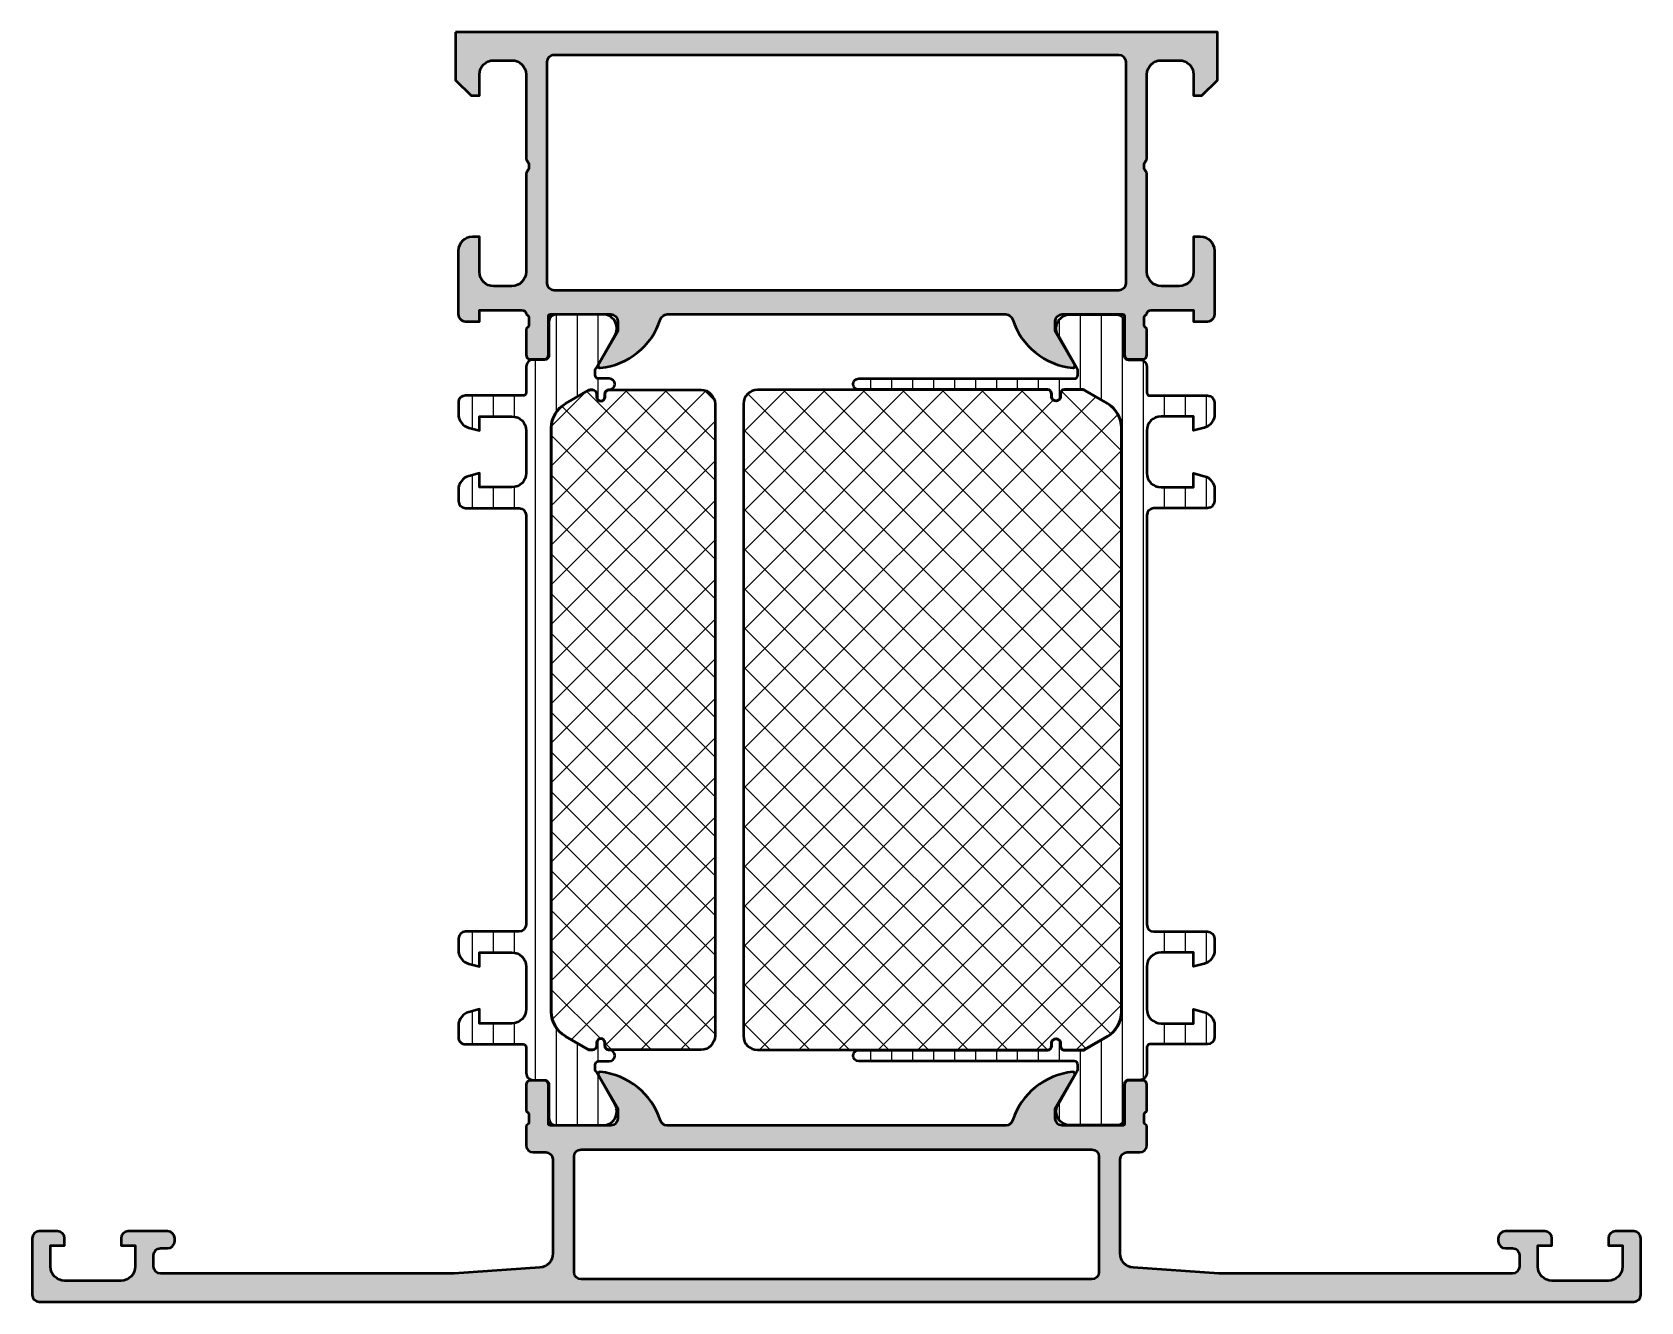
# Model space of a CAD drawing. Extents: x 0 to 114, y 0 to 90.
import ezdxf

# ---------------------------------------------------------------- set-up
doc = ezdxf.new("R2010")
doc.units = 0
for name, color, linetype, lineweight in [('0S-Alu contour', 7, 'Continuous', 50), ('0S-Alu hatch', 252, 'Continuous', 25), ('0S-Plastic contour', 254, 'Continuous', 50), ('0S-Plastic hatch', 253, 'Continuous', 25), ('0S-PT contour', 91, 'Continuous', 50), ('0S-PT hatch', 103, 'Continuous', 25)]:
    doc.layers.add(name, color=color, linetype=linetype, lineweight=lineweight)
pattern_1 = [(90, (0, 0), (-1.4859, 0), [])]
pattern_2 = [(135, (0, 0), (-1.403165018917055, -1.403165018917055), []), (225, (0, 0), (1.403165018917055, -1.403165018917055), [])]

# ---------------------------------------------------------------- blocks, each defined once
blk = doc.blocks.new('445140__AC17C8BA_8EF8_41EA_A781_57A2062C2DC7_')
at = {"layer": '0S-Alu hatch'}
h = blk.add_hatch(color=256, dxfattribs=at)
edge = h.paths.add_edge_path()
edge.add_arc((35.49999999999999, 11.1), 0.5, 180, 270)
edge.add_line((35.49999999999999, 10.6), (36.39999999999998, 10.6))
edge.add_ellipse((36.39999999999998, 10.1), major_axis=(-0.5000000000000036, 0), ratio=1, start_angle=180, end_angle=270, ccw=False)
edge.add_line((36.89999999999998, 10.1), (36.89999999999997, 3.431119203401294))
edge.add_ellipse((35.89999999999997, 3.431119203401294), major_axis=(-1, 0), ratio=1, start_angle=94.08561677997488, end_angle=180, ccw=False)
edge.add_line((35.97124704998788, 2.43366050357056), (29.89999999999998, 2))
edge.add_line((29.89999999999998, 2), (9.100000000000001, 1.999999999999998))
edge.add_ellipse((9.100000000000003, 2.500000000000002), major_axis=(-0.5000000000000038, 0), ratio=1, start_angle=0, end_angle=89.99999999999977, ccw=False)
edge.add_line((8.6, 2.500000000000002), (8.6, 3.299999999999998))
edge.add_ellipse((9.1, 3.299999999999998), major_axis=(-0.5, 0), ratio=1, start_angle=270, end_angle=360, ccw=False)
edge.add_line((9.1, 3.799999999999998), (9.600000000000003, 3.799999999999999))
edge.add_arc((9.600000000000001, 4.299999999999998), 0.4999999999999996, 270.0000000000002, 360)
edge.add_line((10.1, 4.299999999999994), (10.1, 4.500000000000001))
edge.add_arc((9.600000000000001, 4.5), 0.5, 0, 90)
edge.add_line((9.600000000000001, 5), (6.800000000000001, 5))
edge.add_arc((6.800000000000001, 4.5), 0.5, 90, 180)
edge.add_line((6.300000000000001, 4.5), (6.300000000000001, 3.999999999999999))
edge.add_line((6.300000000000001, 3.999999999999999), (7.300000000000001, 3.999999999999999))
edge.add_line((7.300000000000001, 3.999999999999999), (7.300000000000001, 2.499999999999998))
edge.add_ellipse((6.300000000000003, 2.499999999999998), major_axis=(-0.9999999999999982, 0), ratio=1, start_angle=90, end_angle=180, ccw=False)
edge.add_line((6.300000000000002, 1.5), (2.299999999999999, 1.499999999999999))
edge.add_ellipse((2.299999999999999, 2.499999999999999), major_axis=(-1, 0), ratio=1, start_angle=0, end_angle=90, ccw=False)
edge.add_line((1.299999999999999, 2.499999999999999), (1.299999999999999, 3.999999999999998))
edge.add_line((1.299999999999999, 3.999999999999998), (2.299999999999999, 3.999999999999999))
edge.add_line((2.299999999999999, 3.999999999999999), (2.299999999999999, 4.499999999999999))
edge.add_arc((1.799999999999999, 4.499999999999999), 0.5, 0, 90)
edge.add_line((1.799999999999999, 4.999999999999999), (0.4999999999999996, 4.999999999999999))
edge.add_arc((0.4999999999999996, 4.5), 0.4999999999999992, 90, 180)
edge.add_line((4e-16, 4.5), (0, 0.5))
edge.add_arc((0.5, 0.5), 0.5, 180, 269.9999999999999)
edge.add_line((0.4999999999999998, 0), (113.5, 0))
edge.add_arc((113.5, 0.5), 0.5, 270, 360)
edge.add_line((114, 0.5), (114, 4.5))
edge.add_arc((113.5, 4.5), 0.5, 0, 90)
edge.add_line((113.5, 5), (112.2, 4.999999999999999))
edge.add_arc((112.2, 4.500000000000004), 0.4999999999999947, 90, 180)
edge.add_line((111.7, 4.500000000000006), (111.7, 3.999999999999999))
edge.add_line((111.7, 3.999999999999999), (112.7, 3.999999999999998))
edge.add_line((112.7, 3.999999999999998), (112.7, 2.499999999999975))
edge.add_ellipse((111.7, 2.499999999999984), major_axis=(-0.9999999999999715, 0), ratio=1, start_angle=90.0000000000008, end_angle=180, ccw=False)
edge.add_line((111.7, 1.500000000000013), (107.7, 1.499999999999998))
edge.add_ellipse((107.7, 2.499999999999998), major_axis=(-0.9999999999999998, 0), ratio=1, start_angle=0, end_angle=90, ccw=False)
edge.add_line((106.7, 2.499999999999999), (106.7, 3.999999999999999))
edge.add_line((106.7, 3.999999999999999), (107.7, 3.999999999999999))
edge.add_line((107.7, 3.999999999999999), (107.7, 4.500000000000007))
edge.add_arc((107.2, 4.500000000000007), 0.5, 0, 90)
edge.add_line((107.2, 5.000000000000007), (104.4, 5))
edge.add_arc((104.4, 4.499999999999983), 0.5000000000000169, 90.0000000000016, 180)
edge.add_line((103.9, 4.499999999999983), (103.9, 4.3))
edge.add_arc((104.4, 4.3), 0.5, 180, 270)
edge.add_line((104.4, 3.8), (104.9, 3.799999999999998))
edge.add_ellipse((104.9, 3.299999999999998), major_axis=(-0.5, 0), ratio=1, start_angle=180, end_angle=270, ccw=False)
edge.add_line((105.4, 3.29999999999999), (105.4, 2.499999999999983))
edge.add_ellipse((104.9, 2.499999999999983), major_axis=(-0.4999999999999716, 0), ratio=1, start_angle=90.00000000000318, end_angle=180, ccw=False)
edge.add_line((104.9, 2.000000000000011), (84.10000000000001, 2.000000000000001))
edge.add_line((84.10000000000001, 2.000000000000001), (78.02875295001206, 2.433660503570563))
edge.add_ellipse((78.09999999999997, 3.431119203401271), major_axis=(-0.9999999999999721, 0), ratio=1, start_angle=0, end_angle=85.9143832200254, ccw=False)
edge.add_line((77.1, 3.431119203401271), (77.09999999999998, 10.1))
edge.add_ellipse((77.59999999999998, 10.1), major_axis=(-0.5, 0), ratio=1, start_angle=270, end_angle=360, ccw=False)
edge.add_line((77.59999999999998, 10.6), (78.5, 10.6))
edge.add_arc((78.5, 11.1), 0.4999999999999983, 270, 360)
edge.add_line((79, 11.1), (79, 12.49999999999998))
edge.add_ellipse((79.07883644654305, 12.7675205919931), major_axis=(-0.2788950563274382, 0), ratio=1, start_angle=-1.1645893740982274, end_angle=73.58012358050661, ccw=False)
edge.add_line((78.799999, 12.77318899999148), (78.79999900000001, 13.22678299999143))
edge.add_ellipse((79.07886709564319, 13.23244365946854), major_axis=(-0.2789255417371585, 0), ratio=1, start_angle=-73.57540544464098, end_angle=1.1628700728953163, ccw=False)
edge.add_line((79, 13.49998699999148), (78.99999999999999, 15.37999799999998))
edge.add_arc((78.69999999999999, 15.37999799999998), 0.2999999999999971, 0, 90)
edge.add_line((78.69999999999999, 15.67999799999998), (77.7200256809572, 15.67999799999999))
edge.add_arc((77.7200256809572, 15.379998), 0.2999999999999847, 90, 180)
edge.add_line((77.42002568095722, 15.379998), (77.4200256809572, 12.61999999999998))
edge.add_ellipse((77.30002568095723, 12.61999999999998), major_axis=(-0.1199999999999619, 0), ratio=1, start_angle=89.99999999999329, end_angle=180, ccw=False)
edge.add_line((77.30002568095723, 12.50000000000002), (73.00000000000004, 12.50000000000004))
edge.add_ellipse((73.00000000000004, 13.00000000000002), major_axis=(-0.4999999999999841, 0), ratio=1, start_angle=0, end_angle=90, ccw=False)
edge.add_line((72.50000000000006, 13.00000000000007), (72.50000000000013, 13.70000000000011))
edge.add_line((72.50000000000013, 13.70000000000011), (73.88149545762252, 16.09282032302761))
edge.add_arc((73.7618802153519, 16.16188021535175), 0.1381197846482613, 329.9999999999967, 455.6225775507968)
edge.add_arc((74.23822324117367, 11.32339113815294), 4.999999999999239, 95.62257755079071, 162.2515836439284)
edge.add_ellipse((68.99999999999977, 13.00000000000091), major_axis=(-0.5000000000008891, 0), ratio=1, start_angle=89.9999999999983, end_angle=162.2515836439291, ccw=False)
edge.add_line((68.99999999999976, 12.50000000000002), (45.00000000000016, 12.50000000000003))
edge.add_ellipse((45.00000000000015, 13.0000000000007), major_axis=(-0.5000000000006697, 0), ratio=1, start_angle=17.748416356070493, end_angle=90.0000000000008, ccw=False)
edge.add_arc((39.76177675882637, 11.32339113815286), 4.999999999999317, 17.74841635607043, 84.37742244920952)
edge.add_arc((40.23811978464814, 16.16188021535174), 0.1381197846482806, 84.37742244920665, 210.0000000000014)
edge.add_line((40.11850454237749, 16.0928203230276), (41.49999999999986, 13.70000000000009))
edge.add_line((41.49999999999986, 13.70000000000009), (41.49999999999993, 13.00000000000007))
edge.add_ellipse((40.99999999999994, 13.00000000000002), major_axis=(-0.4999999999999858, 0), ratio=1, start_angle=90, end_angle=180, ccw=False)
edge.add_line((40.99999999999994, 12.50000000000004), (36.69997431904255, 12.50000000000003))
edge.add_ellipse((36.69997431904255, 12.61999999999999), major_axis=(-0.1199999999999619, 0), ratio=1, start_angle=0, end_angle=90, ccw=False)
edge.add_line((36.57997431904258, 12.61999999999999), (36.57997431904258, 15.37999799999998))
edge.add_arc((36.27997431904258, 15.37999799999998), 0.3000000000000043, 0, 90)
edge.add_line((36.27997431904258, 15.67999799999999), (35.29999999999982, 15.67999799999998))
edge.add_arc((35.29999999999981, 15.37999799999998), 0.3000000000000043, 89.99999999999864, 180)
edge.add_line((34.9999999999998, 15.37999799999998), (34.9999999999998, 13.49998699999148))
edge.add_ellipse((34.92113290435663, 13.23244365946854), major_axis=(-0.2789255417371511, 0), ratio=1, start_angle=178.8371299271088, end_angle=253.57540544464518, ccw=False)
edge.add_line((35.2000009999998, 13.22678299999146), (35.2000009999998, 12.77318899999112))
edge.add_ellipse((34.92116355345701, 12.7675205919931), major_axis=(-0.2788950563271679, 0), ratio=1, start_angle=106.41987641949461, end_angle=181.1645893740268, ccw=False)
edge.add_line((35, 12.50000000000024), (35, 11.1))
edge = h.paths.add_edge_path()
edge.add_ellipse((38.89999999999999, 10.3), major_axis=(-0.5, 0), ratio=1, start_angle=270, end_angle=360, ccw=False)
edge.add_line((38.89999999999999, 10.8), (75.10000000000001, 10.8))
edge.add_ellipse((75.1, 10.3), major_axis=(-0.5, 0), ratio=1, start_angle=180, end_angle=269.9999999999984, ccw=False)
edge.add_line((75.6, 10.3), (75.59999999999998, 2.099999999999997))
edge.add_ellipse((75.09999999999998, 2.099999999999998), major_axis=(-0.5, 0), ratio=1, start_angle=90, end_angle=180, ccw=False)
edge.add_line((75.09999999999998, 1.599999999999998), (38.89999999999999, 1.6))
edge.add_ellipse((38.89999999999999, 2.1), major_axis=(-0.5, 0), ratio=1, start_angle=0, end_angle=90, ccw=False)
edge.add_line((38.39999999999999, 2.099999999999999), (38.39999999999999, 10.3))
at = {"layer": '0S-Alu contour', "color": 7}
for points in [[(40.11850454237749, 16.0928203230276), (41.49999999999986, 13.70000000000009), (41.49999999999993, 13.00000000000007)], [(72.50000000000006, 13.00000000000007), (72.50000000000013, 13.70000000000011), (73.88149545762252, 16.09282032302761)], [(34.9999999999998, 15.37999799999998), (34.9999999999998, 13.49998699999148)], [(36.27997431904258, 15.67999799999999), (35.29999999999982, 15.67999799999998)], [(36.57997431904258, 12.61999999999999), (36.57997431904258, 15.37999799999998)], [(77.42002568095722, 15.379998), (77.4200256809572, 12.61999999999998)], [(78.69999999999999, 15.67999799999998), (77.7200256809572, 15.67999799999999)], [(79, 13.49998699999148), (78.99999999999999, 15.37999799999998)], [(35.2000009999998, 13.22678299999146), (35.2000009999998, 12.77318899999112)], [(78.799999, 12.77318899999148), (78.79999900000001, 13.22678299999143)], [(35, 12.50000000000024), (35, 11.1)], [(40.99999999999994, 12.50000000000004), (36.69997431904255, 12.50000000000003)], [(68.99999999999976, 12.50000000000002), (45.00000000000016, 12.50000000000003)], [(77.30002568095723, 12.50000000000002), (73.00000000000004, 12.50000000000004)], [(79, 11.1), (79, 12.49999999999998)], [(35.49999999999999, 10.6), (36.39999999999998, 10.6)], [(38.39999999999999, 2.099999999999999), (38.39999999999999, 10.3)], [(38.89999999999999, 10.8), (75.10000000000001, 10.8)], [(75.6, 10.3), (75.59999999999998, 2.099999999999997)], [(77.59999999999998, 10.6), (78.5, 10.6)], [(36.89999999999998, 10.1), (36.89999999999997, 3.431119203401294)], [(77.1, 3.431119203401271), (77.09999999999998, 10.1)], [(1.799999999999999, 4.999999999999999), (0.4999999999999996, 4.999999999999999)], [(9.600000000000001, 5), (6.800000000000001, 5)], [(107.2, 5.000000000000007), (104.4, 5)], [(113.5, 5), (112.2, 4.999999999999999)], [(4e-16, 4.5), (0, 0.5)], [(1.299999999999999, 2.499999999999999), (1.299999999999999, 3.999999999999998), (2.299999999999999, 3.999999999999999), (2.299999999999999, 4.499999999999999)], [(6.300000000000001, 4.5), (6.300000000000001, 3.999999999999999), (7.300000000000001, 3.999999999999999), (7.300000000000001, 2.499999999999998)], [(9.1, 3.799999999999998), (9.600000000000003, 3.799999999999999)], [(10.1, 4.299999999999994), (10.1, 4.500000000000001)], [(103.9, 4.499999999999983), (103.9, 4.3)], [(104.4, 3.8), (104.9, 3.799999999999998)], [(106.7, 2.499999999999999), (106.7, 3.999999999999999), (107.7, 3.999999999999999), (107.7, 4.500000000000007)], [(111.7, 4.500000000000006), (111.7, 3.999999999999999), (112.7, 3.999999999999998), (112.7, 2.499999999999975)], [(114, 0.5), (114, 4.5)], [(8.6, 2.500000000000002), (8.6, 3.299999999999998)], [(35.97124704998788, 2.43366050357056), (29.89999999999998, 2), (9.100000000000001, 1.999999999999998)], [(104.9, 2.000000000000011), (84.10000000000001, 2.000000000000001), (78.02875295001206, 2.433660503570563)], [(105.4, 3.29999999999999), (105.4, 2.499999999999983)], [(6.300000000000002, 1.5), (2.299999999999999, 1.499999999999999)], [(75.09999999999998, 1.599999999999998), (38.89999999999999, 1.6)], [(111.7, 1.500000000000013), (107.7, 1.499999999999998)], [(0.4999999999999998, 0), (113.5, 0)]]:
    blk.add_lwpolyline(points, dxfattribs=at)
for centre, radius, start, end in [((40.23811978464814, 16.16188021535174), 0.1381197846482806, 84.37742244920665, 210.0000000000014), ((39.76177675882637, 11.32339113815286), 4.999999999999317, 17.74841635607043, 84.37742244920952), ((74.23822324117367, 11.32339113815294), 4.999999999999239, 95.62257755079071, 162.2515836439284), ((73.7618802153519, 16.16188021535175), 0.1381197846482613, 329.9999999999967, 95.62257755079686), ((35.29999999999981, 15.37999799999998), 0.3000000000000043, 89.99999999999864, 180), ((36.27997431904258, 15.37999799999998), 0.3000000000000043, 0, 90), ((77.7200256809572, 15.379998), 0.2999999999999847, 90, 180), ((78.69999999999999, 15.37999799999998), 0.2999999999999971, 0, 90), ((35.49999999999999, 11.1), 0.5, 180, 270), ((78.5, 11.1), 0.4999999999999983, 270, 0), ((0.4999999999999996, 4.5), 0.4999999999999992, 90, 180), ((1.799999999999999, 4.499999999999999), 0.5, 0, 90), ((6.800000000000001, 4.5), 0.5, 90, 180), ((9.600000000000001, 4.5), 0.5, 0, 90), ((104.4, 4.499999999999983), 0.5000000000000169, 90.0000000000016, 180), ((107.2, 4.500000000000007), 0.5, 0, 90), ((112.2, 4.500000000000004), 0.4999999999999947, 90, 180), ((113.5, 4.5), 0.5, 0, 90), ((9.600000000000001, 4.299999999999998), 0.4999999999999996, 270.0000000000002, 0), ((104.4, 4.3), 0.5, 180, 270), ((0.5, 0.5), 0.5, 180, 269.9999999999999), ((113.5, 0.5), 0.5, 270, 0)]:
    blk.add_arc(centre, radius, start, end, dxfattribs=at)
at = {"layer": '0S-Alu contour', "color": 7, "extrusion": (0, 0, -1)}
for centre, radius, start, end in [((-34.92113290435663, 13.23244365946854), 0.2789255417371511, 106.4245945553548, 181.1628700728912), ((-34.92116355345701, 12.7675205919931), 0.2788950563271679, 178.8354106259732, 253.5801235805054), ((-36.69997431904255, 12.61999999999999), 0.1199999999999619, 270, 0), ((-40.99999999999994, 13.00000000000002), 0.4999999999999858, 180, 270), ((-45.00000000000015, 13.0000000000007), 0.5000000000006697, 269.9999999999992, 342.2515836439295), ((-68.99999999999977, 13.00000000000091), 0.5000000000008891, 197.7484163560709, 270.0000000000017), ((-73.00000000000004, 13.00000000000002), 0.4999999999999841, 270, 0), ((-77.30002568095723, 12.61999999999998), 0.1199999999999619, 180, 270.0000000000068), ((-79.07883644654305, 12.7675205919931), 0.2788950563274382, 286.4198764194934, 1.164589374098176), ((-79.07886709564319, 13.23244365946854), 0.2789255417371585, 358.8371299271047, 73.57540544464105), ((-36.39999999999998, 10.1), 0.5000000000000036, 90, 180), ((-38.89999999999999, 10.3), 0.5, 0, 90), ((-75.1, 10.3), 0.5, 90.0000000000016, 180), ((-77.59999999999998, 10.1), 0.5, 0, 90), ((-9.1, 3.299999999999998), 0.5, 0, 90), ((-35.89999999999997, 3.431119203401294), 1, 180, 265.9143832200251), ((-78.09999999999997, 3.431119203401271), 0.9999999999999721, 274.0856167799746, 0), ((-104.9, 3.299999999999998), 0.5, 90, 180), ((-2.299999999999999, 2.499999999999999), 1, 270, 0), ((-6.300000000000003, 2.499999999999998), 0.9999999999999982, 180, 270.0000000000001), ((-9.100000000000003, 2.500000000000002), 0.5000000000000038, 270.0000000000002, 0), ((-104.9, 2.499999999999983), 0.4999999999999716, 180, 269.9999999999968), ((-107.7, 2.499999999999998), 0.9999999999999998, 270, 0), ((-111.7, 2.499999999999984), 0.9999999999999715, 180, 269.9999999999992), ((-38.89999999999999, 2.1), 0.5, 270, 0), ((-75.09999999999998, 2.099999999999998), 0.5, 180, 270)]:
    blk.add_arc(centre, radius, start, end, dxfattribs=at)
blk = doc.blocks.new('245323__389C2EB3_AA36_404F_B9EC_3F3FB2835266___BE51290B_ACCE_44F6_94CB_E484F7E6A8AB_')
at = {"layer": '0S-Plastic hatch'}
h = blk.add_hatch(dxfattribs=at)
h.set_pattern_fill('ANSI31', color=256, scale=0.4680000000000001, angle=45, style=0)
h.set_pattern_definition(pattern_1)
edge = h.paths.add_edge_path()
edge.add_arc((79.19999999999975, 64.45000000004715), 0.2100000000000364, 180, 270)
edge.add_line((79.19999999999975, 64.24000000004712), (83.29999999999973, 64.2400000000472))
edge.add_ellipse((83.29999999999973, 63.7500000000472), major_axis=(-0.490000000000002, 0), ratio=1, start_angle=180, end_angle=270, ccw=False)
edge.add_line((83.78999999999974, 63.75000000004721), (83.78999999999971, 62.91925077667283))
edge.add_ellipse((82.79999999999981, 62.91925077667283), major_axis=(-0.9899999999998952, 0), ratio=1, start_angle=105.0000000000039, end_angle=180, ccw=False)
edge.add_line((83.05623085465135, 61.96298420864676), (82.3099999999997, 61.76303225377562))
edge.add_line((82.3099999999997, 61.76303225377562), (82.3099999999997, 62.7600000000471))
edge.add_line((82.3099999999997, 62.7600000000471), (79.99999999999974, 62.76000000004716))
edge.add_arc((79.9999999999997, 61.75000000004716), 1.010000000000005, 89.99999999999758, 180)
edge.add_line((78.9899999999997, 61.75000000004716), (78.98999999999971, 58.75000000004716))
edge.add_arc((79.99999999999967, 58.75000000004717), 1.009999999999976, 180, 270)
edge.add_line((79.99999999999967, 57.74000000004718), (82.3099999999997, 57.74000000004715))
edge.add_line((82.3099999999997, 57.74000000004715), (82.3099999999997, 58.73696774631874))
edge.add_line((82.3099999999997, 58.73696774631874), (83.0562308546512, 58.53701579144772))
edge.add_ellipse((82.79999999999976, 57.58074922342157), major_axis=(-0.9899999999999559, 0), ratio=1, start_angle=180, end_angle=255.00000000000222, ccw=False)
edge.add_line((83.78999999999972, 57.58074922342157), (83.7899999999997, 56.75000000004712))
edge.add_ellipse((83.29999999999976, 56.75000000004712), major_axis=(-0.4899999999999523, 0), ratio=1, start_angle=90.0000000000017, end_angle=180, ccw=False)
edge.add_line((83.29999999999976, 56.26000000004717), (79.49999999999972, 56.26000000004715))
edge.add_arc((79.49999999999972, 55.75000000004714), 0.5100000000000052, 90, 180)
edge.add_line((78.98999999999971, 55.75000000004715), (78.98999999999972, 26.74999999999997))
edge.add_arc((79.49999999999972, 26.74999999999997), 0.5099999999999909, 180, 269.9999999999984)
edge.add_line((79.4999999999997, 26.23999999999998), (83.29999999999976, 26.23999999999999))
edge.add_ellipse((83.29999999999976, 25.75000000000001), major_axis=(-0.4899999999999701, 0), ratio=1, start_angle=180, end_angle=270, ccw=False)
edge.add_line((83.78999999999971, 25.75000000000002), (83.78999999999971, 24.91925077662572))
edge.add_ellipse((82.7999999999996, 24.9192507766257), major_axis=(-0.9900000000001085, 0), ratio=1, start_angle=104.9999999999946, end_angle=180, ccw=False)
edge.add_line((83.05623085465103, 23.96298420859939), (82.30999999999973, 23.76303225372846))
edge.add_line((82.30999999999973, 23.76303225372846), (82.3099999999997, 24.75999999999997))
edge.add_line((82.3099999999997, 24.75999999999997), (79.99999999999964, 24.75999999999993))
edge.add_arc((79.99999999999966, 23.75), 1.009999999999926, 90.00000000000081, 180)
edge.add_line((78.98999999999972, 23.75), (78.98999999999971, 20.74999999999999))
edge.add_arc((79.99999999999972, 20.74999999999998), 1.010000000000005, 180, 270)
edge.add_line((79.99999999999972, 19.73999999999998), (82.3099999999997, 19.73999999999998))
edge.add_line((82.3099999999997, 19.73999999999998), (82.3099999999997, 20.73696774627159))
edge.add_line((82.3099999999997, 20.73696774627159), (83.05623085465128, 20.53701579140048))
edge.add_ellipse((82.79999999999971, 19.58074922337432), major_axis=(-0.9899999999999916, 0), ratio=1, start_angle=180, end_angle=254.9999999999976, ccw=False)
edge.add_line((83.78999999999972, 19.58074922337431), (83.78999999999971, 18.74999999999992))
edge.add_ellipse((83.29999999999973, 18.74999999999992), major_axis=(-0.4899999999999807, 0), ratio=1, start_angle=90, end_angle=180, ccw=False)
edge.add_line((83.29999999999973, 18.25999999999994), (79.19999999999975, 18.25999999999998))
edge.add_arc((79.19999999999976, 18.04999999999996), 0.2100000000000257, 90.0000000000039, 180)
edge.add_line((78.98999999999974, 18.04999999999996), (78.98999999999971, 16.20999432109048))
edge.add_ellipse((78.50000267890202, 16.20999432109048), major_axis=(-0.4899973210976896, 0), ratio=1, start_angle=90, end_angle=180, ccw=False)
edge.add_line((78.50000267890202, 15.71999699999279), (77.68966866665957, 15.71999699999997))
edge.add_arc((77.68966866665951, 15.40999699999991), 0.3100000000000538, 89.99999999998948, 180.0079248428868)
edge.add_line((77.37966866962475, 15.40995412247369), (77.38000061237656, 13.0100637501029))
edge.add_ellipse((76.89000463963309, 13.0099959774234), major_axis=(-0.4899959774303841, 0), ratio=1, start_angle=89.999999998222, end_angle=180.0079247354991, ccw=False)
edge.add_line((76.89000463961789, 12.51999999999302), (73.4141775038086, 12.51999999999997))
edge.add_ellipse((73.5557711508847, 13.49981807472281), major_axis=(-0.9899960709244732, 0), ratio=1, start_angle=-32.740756988382486, end_angle=81.77710364110112, ccw=False)
edge.add_line((72.72305944590381, 14.03524634894236), (74.0416956055391, 16.31919148718624))
edge.add_arc((73.60002263447412, 16.57419146097178), 0.5099999999999854, 330.000003400656, 360.0057438232341)
edge.add_line((74.11002263191142, 16.57424258777185), (74.10999999868383, 16.80002606457003))
edge.add_arc((73.849999999945, 16.79999999995467), 0.260000000045304, 0.0057438172060589, 89.99999999386829)
edge.add_line((73.84999999997282, 17.05999999999997), (58.5710135329807, 17.06000000000055))
edge.add_ellipse((58.5710135329807, 17.44925907311702), major_axis=(-0.3892590731164738, 0), ratio=1, start_angle=-90, end_angle=90, ccw=False)
edge.add_line((58.5710135329807, 17.8385181462335), (71.95486402147733, 17.8385181462335))
edge.add_arc((71.95486402147732, 18.15000000000003), 0.3114818537665265, 270.0000000000026, 360)
edge.add_line((72.26634587524384, 18.14999999999993), (72.26634587524386, 18.35057079528622))
edge.add_ellipse((72.55577507995761, 18.35057079528621), major_axis=(-0.2894292047137554, 0), ratio=1, start_angle=180, end_angle=360, ccw=False)
edge.add_line((72.84520428467135, 18.3505707952862), (72.84520428467135, 18.14999999999994))
edge.add_arc((73.15520428467131, 18.14999999999995), 0.3099999999999454, 180, 273.3384387211056)
edge.add_line((73.17325675763468, 17.84052607828783), (74.46501280945994, 17.84052607828744))
edge.add_arc((74.46501280945999, 18.05052607828746), 0.2100000000000115, 269.9999999999883, 299.9999999999994)
edge.add_line((74.57001280946, 17.86866074349271), (76.20499999999969, 18.81262103807233))
edge.add_arc((75.19999999999975, 20.55333209967906), 2.009999999999971, 299.9999999999985, 360)
edge.add_line((77.20999999999971, 20.55333209967906), (77.20999999999971, 61.94666790036811))
edge.add_arc((75.1999999999998, 61.94666790036812), 2.009999999999905, 0, 59.99999999999673)
edge.add_line((76.20499999999986, 63.6873789619747), (74.57001280946025, 64.63133925655444))
edge.add_arc((74.46501280946026, 64.4494739217598), 0.2099999999999122, 59.99999999998938, 90.0000000000039)
edge.add_line((74.46501280946025, 64.65947392175973), (73.1732567576368, 64.65947392175951))
edge.add_arc((73.15520428467161, 64.35000000004722), 0.3100000000002523, 86.66156127855828, 180)
edge.add_line((72.84520428467135, 64.35000000004719), (72.84520428467135, 64.14942920476095))
edge.add_ellipse((72.55577507995761, 64.14942920476095), major_axis=(-0.2894292047137554, 0), ratio=1, start_angle=0, end_angle=180, ccw=False)
edge.add_line((72.26634587524386, 64.14942920476095), (72.26634587524386, 64.35000000004709))
edge.add_arc((71.95486402147728, 64.35000000004709), 0.3114818537665798, 0, 90)
edge.add_line((71.95486402147728, 64.66148185381367), (58.5710135329807, 64.66148185381365))
edge.add_ellipse((58.57101353298069, 65.05074092693008), major_axis=(-0.3892590731164205, 0), ratio=1, start_angle=-89.99999999999898, end_angle=90.00000000000102, ccw=False)
edge.add_line((58.57101353298068, 65.4400000000465), (73.84999999997285, 65.44000000004718))
edge.add_arc((73.84999999997282, 65.70000000006465), 0.2600000000174703, 270.0000000000063, 359.9942561768293)
edge.add_line((74.10999999868382, 65.69997393542148), (74.1100226319114, 65.92575741233088))
edge.add_arc((73.60002263457788, 65.92580853910309), 0.509999999896216, 359.9942561798751, 389.9999966024737)
edge.add_line((74.04169560553906, 66.18080851286086), (72.72305944590373, 68.46475365110481))
edge.add_ellipse((73.5557711508847, 69.00018192532426), major_axis=(-0.989996070924484, 0), ratio=1, start_angle=-81.77710364109942, end_angle=32.740756988374585, ccw=False)
edge.add_line((73.41417750380857, 69.98000000004711), (76.89000463961789, 69.98000000005406))
edge.add_ellipse((76.89000463961789, 69.4900040226085), major_axis=(-0.4899959774455595, 0), ratio=1, start_angle=179.9920751942274, end_angle=270, ccw=False)
edge.add_line((77.38000061237646, 69.48993624932794), (77.37966866962472, 67.09004587703225))
edge.add_arc((77.68966866667469, 67.09000300006232), 0.310000000015188, 179.9920752598558, 269.9999999976966)
edge.add_line((77.68966866666223, 66.78000300004713), (78.5000026789021, 66.78000300005428))
edge.add_ellipse((78.50000267890205, 66.29000567895662), major_axis=(-0.4899973210976612, 0), ratio=1, start_angle=180, end_angle=269.99999999999335, ccw=False)
edge.add_line((78.98999999999971, 66.29000567895658), (78.98999999999971, 64.45000000004717))
at = {"layer": '0S-Plastic contour', "color": 7}
for points in [[(73.41417750380857, 69.98000000004711), (76.89000463961789, 69.98000000005406)], [(74.04169560553906, 66.18080851286086), (72.72305944590373, 68.46475365110481)], [(77.38000061237646, 69.48993624932794), (77.37966866962472, 67.09004587703225)], [(77.68966866666223, 66.78000300004713), (78.5000026789021, 66.78000300005428)], [(78.98999999999971, 66.29000567895658), (78.98999999999971, 64.45000000004717)], [(58.57101353298068, 65.4400000000465), (73.84999999997285, 65.44000000004718)], [(74.10999999868382, 65.69997393542148), (74.1100226319114, 65.92575741233088)], [(71.95486402147728, 64.66148185381367), (58.5710135329807, 64.66148185381365)], [(72.26634587524386, 64.14942920476095), (72.26634587524386, 64.35000000004709)], [(72.84520428467135, 64.35000000004719), (72.84520428467135, 64.14942920476095)], [(74.46501280946025, 64.65947392175973), (73.1732567576368, 64.65947392175951)], [(76.20499999999986, 63.6873789619747), (74.57001280946025, 64.63133925655444)], [(79.19999999999975, 64.24000000004712), (83.29999999999973, 64.2400000000472)], [(83.05623085465135, 61.96298420864676), (82.3099999999997, 61.76303225377562), (82.3099999999997, 62.7600000000471), (79.99999999999974, 62.76000000004716)], [(83.78999999999974, 63.75000000004721), (83.78999999999971, 62.91925077667283)], [(77.20999999999971, 20.55333209967906), (77.20999999999971, 61.94666790036811)], [(78.9899999999997, 61.75000000004716), (78.98999999999971, 58.75000000004716)], [(79.99999999999967, 57.74000000004718), (82.3099999999997, 57.74000000004715), (82.3099999999997, 58.73696774631874), (83.0562308546512, 58.53701579144772)], [(83.78999999999972, 57.58074922342157), (83.7899999999997, 56.75000000004712)], [(83.29999999999976, 56.26000000004717), (79.49999999999972, 56.26000000004715)], [(78.98999999999971, 55.75000000004715), (78.98999999999972, 26.74999999999997)], [(79.4999999999997, 26.23999999999998), (83.29999999999976, 26.23999999999999)], [(83.78999999999971, 25.75000000000002), (83.78999999999971, 24.91925077662572)], [(83.05623085465103, 23.96298420859939), (82.30999999999973, 23.76303225372846), (82.3099999999997, 24.75999999999997), (79.99999999999964, 24.75999999999993)], [(78.98999999999972, 23.75), (78.98999999999971, 20.74999999999999)], [(79.99999999999972, 19.73999999999998), (82.3099999999997, 19.73999999999998), (82.3099999999997, 20.73696774627159), (83.05623085465128, 20.53701579140048)], [(83.78999999999972, 19.58074922337431), (83.78999999999971, 18.74999999999992)], [(72.26634587524384, 18.14999999999993), (72.26634587524386, 18.35057079528622)], [(72.84520428467135, 18.3505707952862), (72.84520428467135, 18.14999999999994)], [(74.57001280946, 17.86866074349271), (76.20499999999969, 18.81262103807233)], [(83.29999999999973, 18.25999999999994), (79.19999999999975, 18.25999999999998)], [(58.5710135329807, 17.8385181462335), (71.95486402147733, 17.8385181462335)], [(73.17325675763468, 17.84052607828783), (74.46501280945994, 17.84052607828744)], [(78.98999999999974, 18.04999999999996), (78.98999999999971, 16.20999432109048)], [(73.84999999997282, 17.05999999999997), (58.5710135329807, 17.06000000000055)], [(72.72305944590381, 14.03524634894236), (74.0416956055391, 16.31919148718624)], [(74.11002263191142, 16.57424258777185), (74.10999999868383, 16.80002606457003)], [(77.37966866962475, 15.40995412247369), (77.38000061237656, 13.0100637501029)], [(78.50000267890202, 15.71999699999279), (77.68966866665957, 15.71999699999997)], [(76.89000463961789, 12.51999999999302), (73.4141775038086, 12.51999999999997)]]:
    blk.add_lwpolyline(points, dxfattribs=at)
at = {"layer": '0S-Plastic contour', "color": 7, "extrusion": (0, 0, -1)}
for centre, radius, start, end in [((-73.5557711508847, 69.00018192532426), 0.989996070924484, 327.2592430116254, 81.7771036410995), ((-76.89000463961789, 69.4900040226085), 0.4899959774455596, 90, 180.0079248057727), ((-78.50000267890205, 66.29000567895662), 0.4899973210976612, 90.00000000000666, 180), ((-58.57101353298069, 65.05074092693008), 0.3892590731164205, 269.999999999999, 89.99999999999896), ((-72.55577507995761, 64.14942920476095), 0.2894292047137554, 180, 0), ((-83.29999999999973, 63.7500000000472), 0.490000000000002, 90, 180), ((-82.79999999999981, 62.91925077667283), 0.9899999999998954, 180, 254.9999999999961), ((-82.79999999999976, 57.58074922342157), 0.9899999999999559, 104.9999999999978, 180), ((-83.29999999999976, 56.75000000004712), 0.4899999999999523, 180, 269.9999999999983), ((-83.29999999999976, 25.75000000000001), 0.4899999999999701, 90, 180), ((-82.7999999999996, 24.9192507766257), 0.9900000000001085, 180, 255.0000000000054), ((-82.79999999999971, 19.58074922337432), 0.9899999999999916, 105.0000000000024, 180), ((-72.55577507995761, 18.35057079528621), 0.2894292047137554, 0, 180), ((-83.29999999999973, 18.74999999999992), 0.4899999999999807, 180, 270), ((-58.5710135329807, 17.44925907311702), 0.3892590731164738, 270, 90), ((-78.50000267890202, 16.20999432109048), 0.4899973210976896, 180, 270), ((-73.5557711508847, 13.49981807472281), 0.9899960709244732, 278.2228963588989, 32.74075698838245), ((-76.89000463963309, 13.0099959774234), 0.4899959774303841, 179.9920752645009, 270.000000001778)]:
    blk.add_arc(centre, radius, start, end, dxfattribs=at)
at = {"layer": '0S-Plastic contour', "color": 7}
for centre, radius, start, end in [((73.60002263457788, 65.92580853910309), 0.509999999896216, 359.9942561798751, 29.99999660247377), ((77.68966866667469, 67.09000300006232), 0.310000000015188, 179.9920752598558, 269.9999999976966), ((73.84999999997282, 65.70000000006465), 0.2600000000174703, 270.0000000000063, 359.9942561768293), ((71.95486402147728, 64.35000000004709), 0.3114818537665798, 0, 90), ((73.15520428467161, 64.35000000004722), 0.3100000000002523, 86.66156127855828, 180), ((74.46501280946026, 64.4494739217598), 0.2099999999999122, 59.99999999998938, 90.0000000000039), ((79.19999999999975, 64.45000000004715), 0.2100000000000364, 180, 270), ((75.1999999999998, 61.94666790036812), 2.009999999999905, 0, 59.99999999999673), ((79.9999999999997, 61.75000000004716), 1.010000000000005, 89.99999999999758, 180), ((79.99999999999967, 58.75000000004717), 1.009999999999976, 180, 270), ((79.49999999999972, 55.75000000004714), 0.5100000000000052, 90, 180), ((79.49999999999972, 26.74999999999997), 0.5099999999999909, 180, 269.9999999999984), ((79.99999999999966, 23.75), 1.009999999999926, 90.00000000000081, 180), ((75.19999999999975, 20.55333209967906), 2.009999999999971, 299.9999999999985, 0), ((79.99999999999972, 20.74999999999998), 1.010000000000005, 180, 270), ((79.19999999999976, 18.04999999999996), 0.2100000000000257, 90.0000000000039, 180), ((71.95486402147732, 18.15000000000003), 0.3114818537665265, 270.0000000000026, 0), ((73.15520428467131, 18.14999999999995), 0.3099999999999454, 180, 273.3384387211056), ((74.46501280945999, 18.05052607828746), 0.2100000000000115, 269.9999999999883, 299.9999999999994), ((73.849999999945, 16.79999999995467), 0.260000000045304, 0.0057438172060589, 89.99999999386829), ((73.60002263447412, 16.57419146097178), 0.5099999999999854, 330.000003400656, 0.0057438232341285), ((77.68966866665951, 15.40999699999991), 0.3100000000000538, 89.99999999998948, 180.0079248428868)]:
    blk.add_arc(centre, radius, start, end, dxfattribs=at)
blk = doc.blocks.new('465190__9848932D_AFE3_42D8_9ED8_E94D5C92FDE6_')
at = {"layer": '0S-PT hatch'}
h = blk.add_hatch(dxfattribs=at)
h.set_pattern_fill('ANSI37', color=256, scale=0.625, angle=90, style=0)
h.set_pattern_definition(pattern_2)
edge = h.paths.add_edge_path()
edge.add_line((50.40999999999971, 63.65020331974262), (50.40999999999971, 18.84979668030449))
edge.add_arc((51.39999999999972, 18.8497966803045), 0.9900000000000019, 180, 269.9999999999996)
edge.add_line((51.39999999999971, 17.85979668030449), (71.95634587524384, 17.85979668030449))
edge.add_arc((71.95634587524384, 18.1497966803045), 0.2900000000000098, 270, 360)
edge.add_line((72.24634587524385, 18.1497966803045), (72.24634587524385, 18.35036747559074))
edge.add_ellipse((72.55577507995761, 18.35036747559074), major_axis=(-0.3094292047137657, 0), ratio=1, start_angle=180, end_angle=360, ccw=False)
edge.add_line((72.86520428467138, 18.35036747559074), (72.86520428467138, 18.14979668030451))
edge.add_arc((73.15520428467137, 18.14979668030451), 0.289999999999992, 180, 266.5483281938149)
edge.add_line((73.13774436919654, 17.86032275859202), (74.46501280946016, 17.86032275859201))
edge.add_arc((74.46501280946016, 18.050322758592), 0.1899999999999906, 270, 299.9999999999964)
edge.add_line((74.56001280946015, 17.88577793187296), (76.19499999999968, 18.82973822645254))
edge.add_arc((75.19999999999975, 20.55312877998359), 1.989999999999985, 299.999999999998, 360)
edge.add_line((77.18999999999971, 20.5531287799836), (77.1899999999997, 61.94646458067261))
edge.add_arc((75.1999999999997, 61.94646458067261), 1.989999999999994, 0, 60.0000000000007)
edge.add_line((76.19499999999968, 63.66985513420366), (74.56001280946013, 64.61381542878323))
edge.add_arc((74.46501280946019, 64.44927060206423), 0.189999999999929, 60.00000000000783, 90.00000000000857)
edge.add_line((74.46501280946016, 64.63927060206414), (73.138281976384, 64.63927060206414))
edge.add_arc((73.15574189185918, 64.34979668035167), 0.2900000000000105, 93.4516718062524, 180)
edge.add_line((72.86574189185917, 64.34979668035167), (72.86574189185919, 64.14922588506545))
edge.add_ellipse((72.55577507995761, 64.14922588506545), major_axis=(-0.3099668119015746, 0), ratio=1, start_angle=0, end_angle=180, ccw=False)
edge.add_line((72.24580826805602, 64.14922588506545), (72.24580826805602, 64.3497966803045))
edge.add_arc((71.95540162866509, 64.3497966803045), 0.2904066393909517, 0, 89.99999999987384)
edge.add_line((71.95540162866573, 64.64020331969546), (51.40000000000195, 64.6402033197426))
edge.add_arc((51.39999999999969, 63.65020331974261), 0.9899999999999806, 89.9999999998688, 180)
at = {"layer": '0S-PT contour', "color": 7}
for points in [[(71.95540162866573, 64.64020331969546), (51.40000000000195, 64.6402033197426)], [(72.24580826805602, 64.14922588506545), (72.24580826805602, 64.3497966803045)], [(72.86574189185917, 64.34979668035167), (72.86574189185919, 64.14922588506545)], [(74.46501280946016, 64.63927060206414), (73.138281976384, 64.63927060206414)], [(76.19499999999968, 63.66985513420366), (74.56001280946013, 64.61381542878323)], [(50.40999999999971, 63.65020331974262), (50.40999999999971, 18.84979668030449)], [(77.18999999999971, 20.5531287799836), (77.1899999999997, 61.94646458067261)], [(72.24634587524385, 18.1497966803045), (72.24634587524385, 18.35036747559074)], [(72.86520428467138, 18.35036747559074), (72.86520428467138, 18.14979668030451)], [(74.56001280946015, 17.88577793187296), (76.19499999999968, 18.82973822645254)], [(51.39999999999971, 17.85979668030449), (71.95634587524384, 17.85979668030449)], [(73.13774436919654, 17.86032275859202), (74.46501280946016, 17.86032275859201)]]:
    blk.add_lwpolyline(points, dxfattribs=at)
for centre, radius, start, end in [((51.39999999999969, 63.65020331974261), 0.9899999999999806, 89.9999999998688, 180), ((71.95540162866509, 64.3497966803045), 0.2904066393909517, 0, 89.99999999987384), ((73.15574189185918, 64.34979668035167), 0.2900000000000105, 93.4516718062524, 180), ((74.46501280946019, 64.44927060206423), 0.189999999999929, 60.00000000000783, 90.00000000000857), ((75.1999999999997, 61.94646458067261), 1.989999999999994, 0, 60.0000000000007), ((75.19999999999975, 20.55312877998359), 1.989999999999985, 299.999999999998, 0), ((51.39999999999972, 18.8497966803045), 0.9900000000000019, 180, 269.9999999999996), ((71.95634587524384, 18.1497966803045), 0.2900000000000098, 270, 0), ((73.15520428467137, 18.14979668030451), 0.289999999999992, 180, 266.5483281938149), ((74.46501280946016, 18.050322758592), 0.1899999999999906, 270, 299.9999999999964)]:
    blk.add_arc(centre, radius, start, end, dxfattribs=at)
at = {"layer": '0S-PT contour', "color": 7, "extrusion": (0, 0, -1)}
for centre, radius, start, end in [((-72.55577507995761, 64.14922588506545), 0.3099668119015746, 180, 0), ((-72.55577507995761, 18.35036747559074), 0.3094292047137657, 0, 180)]:
    blk.add_arc(centre, radius, start, end, dxfattribs=at)
blk = doc.blocks.new('465190__C85CF53F_E492_488E_B5F7_5CA5A5B07A3D_')
at = {"layer": '0S-PT hatch'}
h = blk.add_hatch(dxfattribs=at)
h.set_pattern_fill('ANSI37', color=256, scale=0.625, angle=90, style=0)
h.set_pattern_definition(pattern_2)
edge = h.paths.add_edge_path()
edge.add_line((48.39000000000027, 63.65020331974287), (48.39000000000027, 18.84979668030475))
edge.add_ellipse((47.40000000000028, 18.84979668030475), major_axis=(-0.9899999999999948, 0), ratio=1, start_angle=89.9999999999996, end_angle=180, ccw=False)
edge.add_line((47.40000000000027, 17.85979668030476), (40.89892478562469, 17.85979668030475))
edge.add_ellipse((40.89892478562469, 18.14979668030476), major_axis=(-0.2900000000000062, 0), ratio=1, start_angle=0, end_angle=90, ccw=False)
edge.add_line((40.60892478562468, 18.14979668030476), (40.60892478562469, 18.350367475591))
edge.add_arc((40.29949558091092, 18.350367475591), 0.3094292047137657, 0, 180)
edge.add_line((39.99006637619716, 18.350367475591), (39.99006637619716, 18.14979668030476))
edge.add_ellipse((39.70006637619717, 18.14979668030476), major_axis=(-0.289999999999992, 0), ratio=1, start_angle=93.4516718061908, end_angle=180, ccw=False)
edge.add_line((39.71752629167203, 17.86032275859227), (39.53498719053982, 17.86032275859227))
edge.add_ellipse((39.53498719053983, 18.05032275859226), major_axis=(-0.1899999999999906, 0), ratio=1, start_angle=60.00000000000131, end_angle=89.9999999999979, ccw=False)
edge.add_line((39.43998719053984, 17.88577793187323), (37.80500000000029, 18.82973822645279))
edge.add_ellipse((38.80000000000027, 20.55312877998382), major_axis=(-1.989999999999984, 0), ratio=1, start_angle=0, end_angle=60.000000000000625, ccw=False)
edge.add_line((36.81000000000028, 20.55312877998382), (36.81000000000029, 61.94646458067286))
edge.add_ellipse((38.80000000000027, 61.94646458067287), major_axis=(-1.98999999999998, 0), ratio=1, start_angle=299.9999999999992, end_angle=360, ccw=False)
edge.add_line((37.80500000000031, 63.66985513420391), (39.43998719053985, 64.61381542878348))
edge.add_ellipse((39.53498719053982, 64.44927060206447), major_axis=(-0.1899999999999555, 0), ratio=1, start_angle=270, end_angle=299.99999999999744, ccw=False)
edge.add_line((39.53498719053982, 64.63927060206443), (39.717526291672, 64.63927060206441))
edge.add_ellipse((39.70006637619717, 64.34979668035191), major_axis=(-0.2900000000000046, 0), ratio=1, start_angle=180, end_angle=266.54832819381363, ccw=False)
edge.add_line((39.99006637619717, 64.34979668035191), (39.99006637619717, 64.14922588506569))
edge.add_arc((40.30003318809873, 64.14922588506569), 0.3099668119015604, 180, 360)
edge.add_line((40.61000000000029, 64.14922588506569), (40.61000000000027, 64.34979668030476))
edge.add_ellipse((40.90040663939125, 64.34979668030478), major_axis=(-0.290406639390973, 0), ratio=1, start_angle=270.00000000041496, end_angle=360, ccw=False)
edge.add_line((40.90040663938914, 64.64020331969574), (47.39999999999311, 64.64020331974285))
edge.add_ellipse((47.40000000000029, 63.65020331974287), major_axis=(-0.9899999999999806, 0), ratio=1, start_angle=180, end_angle=270.0000000004153, ccw=False)
at = {"layer": '0S-PT contour', "color": 7}
for points in [[(37.80500000000031, 63.66985513420391), (39.43998719053985, 64.61381542878348)], [(39.53498719053982, 64.63927060206443), (39.717526291672, 64.63927060206441)], [(39.99006637619717, 64.34979668035191), (39.99006637619717, 64.14922588506569)], [(40.61000000000029, 64.14922588506569), (40.61000000000027, 64.34979668030476)], [(40.90040663938914, 64.64020331969574), (47.39999999999311, 64.64020331974285)], [(48.39000000000027, 63.65020331974287), (48.39000000000027, 18.84979668030475)], [(36.81000000000028, 20.55312877998382), (36.81000000000029, 61.94646458067286)], [(39.43998719053984, 17.88577793187323), (37.80500000000029, 18.82973822645279)], [(39.99006637619716, 18.350367475591), (39.99006637619716, 18.14979668030476)], [(40.60892478562468, 18.14979668030476), (40.60892478562469, 18.350367475591)], [(39.71752629167203, 17.86032275859227), (39.53498719053982, 17.86032275859227)], [(47.40000000000027, 17.85979668030476), (40.89892478562469, 17.85979668030475)]]:
    blk.add_lwpolyline(points, dxfattribs=at)
at = {"layer": '0S-PT contour', "color": 7, "extrusion": (0, 0, -1)}
for centre, radius, start, end in [((-39.53498719053982, 64.44927060206447), 0.1899999999999555, 60.00000000000255, 90), ((-39.70006637619717, 64.34979668035191), 0.2900000000000046, 93.45167180618638, 180), ((-40.90040663939125, 64.34979668030478), 0.290406639390973, 0, 89.99999999958506), ((-47.40000000000029, 63.65020331974287), 0.9899999999999806, 89.99999999958467, 180), ((-38.80000000000027, 61.94646458067287), 1.98999999999998, 0, 60.00000000000078), ((-38.80000000000027, 20.55312877998382), 1.989999999999984, 299.9999999999994, 0), ((-47.40000000000028, 18.84979668030475), 0.9899999999999948, 180, 270.0000000000004), ((-39.53498719053983, 18.05032275859226), 0.1899999999999906, 270.0000000000021, 299.9999999999987), ((-39.70006637619717, 18.14979668030476), 0.289999999999992, 180, 266.5483281938092), ((-40.89892478562469, 18.14979668030476), 0.2900000000000062, 270, 0)]:
    blk.add_arc(centre, radius, start, end, dxfattribs=at)
at = {"layer": '0S-PT contour', "color": 7}
for centre, radius, start, end in [((40.30003318809873, 64.14922588506569), 0.3099668119015604, 180, 0), ((40.29949558091092, 18.350367475591), 0.3094292047137657, 0, 180)]:
    blk.add_arc(centre, radius, start, end, dxfattribs=at)
blk = doc.blocks.new('245323__AE1BF7FA_BA03_4173_AF52_4292EF248C49___1FEBEE7A_6D11_447D_9E36_6BA9B7E1578F_')
at = {"layer": '0S-Plastic hatch'}
h = blk.add_hatch(dxfattribs=at)
h.set_pattern_fill('ANSI31', color=256, scale=0.4680000000000001, angle=45, style=0)
h.set_pattern_definition(pattern_1)
edge = h.paths.add_edge_path()
edge.add_ellipse((34.80000000000024, 64.45000000004742), major_axis=(-0.2100000000000364, 0), ratio=1, start_angle=90.00000000000188, end_angle=180, ccw=False)
edge.add_line((34.80000000000025, 64.24000000004737), (30.70000000000027, 64.24000000004744))
edge.add_arc((30.70000000000027, 63.75000000004747), 0.4899999999999878, 89.99999999999918, 180)
edge.add_line((30.21000000000028, 63.75000000004746), (30.21000000000028, 62.91925077667309))
edge.add_arc((31.20000000000019, 62.9192507766731), 0.989999999999906, 180, 254.9999999999947)
edge.add_line((30.94376914534863, 61.96298420864704), (31.69000000000028, 61.76303225377587))
edge.add_line((31.69000000000028, 61.76303225377587), (31.69000000000028, 62.76000000004737))
edge.add_line((31.69000000000028, 62.76000000004737), (34.00000000000024, 62.76000000004742))
edge.add_ellipse((34.00000000000026, 61.75000000004741), major_axis=(-1.010000000000012, 0), ratio=1, start_angle=180, end_angle=270.0000000000008, ccw=False)
edge.add_line((35.01000000000027, 61.75000000004741), (35.01000000000028, 58.75000000004743))
edge.add_ellipse((34.00000000000027, 58.75000000004743), major_axis=(-1.010000000000019, 0), ratio=1, start_angle=89.9999999999996, end_angle=180, ccw=False)
edge.add_line((34.00000000000026, 57.74000000004742), (31.69000000000028, 57.74000000004742))
edge.add_line((31.69000000000028, 57.74000000004742), (31.69000000000028, 58.73696774631902))
edge.add_line((31.69000000000028, 58.73696774631902), (30.94376914534875, 58.53701579144797))
edge.add_arc((31.20000000000023, 57.58074922342181), 0.9899999999999625, 104.9999999999992, 180)
edge.add_line((30.21000000000026, 57.5807492234218), (30.21000000000028, 56.75000000004739))
edge.add_arc((30.70000000000026, 56.7500000000474), 0.4899999999999736, 180, 269.9999999999996)
edge.add_line((30.70000000000025, 56.26000000004742), (34.50000000000026, 56.26000000004741))
edge.add_ellipse((34.50000000000026, 55.75000000004739), major_axis=(-0.5100000000000194, 0), ratio=1, start_angle=180, end_angle=269.9999999999992, ccw=False)
edge.add_line((35.01000000000028, 55.7500000000474), (35.01000000000028, 26.75000000000023))
edge.add_ellipse((34.50000000000029, 26.75000000000022), major_axis=(-0.5099999999999909, 0), ratio=1, start_angle=90.00000000000159, end_angle=180, ccw=False)
edge.add_line((34.5000000000003, 26.24000000000024), (30.70000000000024, 26.24000000000024))
edge.add_arc((30.70000000000025, 25.75000000000028), 0.4899999999999629, 90.00000000000043, 180)
edge.add_line((30.21000000000028, 25.75000000000028), (30.21000000000027, 24.91925077662593))
edge.add_arc((31.20000000000036, 24.91925077662593), 0.9900000000000873, 180, 255.0000000000054)
edge.add_line((30.94376914534894, 23.96298420859965), (31.69000000000028, 23.76303225372871))
edge.add_line((31.69000000000028, 23.76303225372871), (31.69000000000028, 24.76000000000022))
edge.add_line((31.69000000000028, 24.76000000000022), (34.00000000000036, 24.76000000000019))
edge.add_ellipse((34.00000000000034, 23.75000000000026), major_axis=(-1.009999999999926, 0), ratio=1, start_angle=180, end_angle=269.9999999999988, ccw=False)
edge.add_line((35.01000000000026, 23.75000000000026), (35.01000000000028, 20.75000000000024))
edge.add_ellipse((34.00000000000028, 20.75000000000024), major_axis=(-1.009999999999998, 0), ratio=1, start_angle=90.0000000000004, end_angle=180, ccw=False)
edge.add_line((34.00000000000029, 19.74000000000024), (31.69000000000028, 19.74000000000024))
edge.add_line((31.69000000000028, 19.74000000000024), (31.69000000000028, 20.73696774627183))
edge.add_line((31.69000000000028, 20.73696774627183), (30.94376914534873, 20.53701579140073))
edge.add_arc((31.20000000000027, 19.58074922337457), 0.9899999999999891, 105.0000000000027, 180)
edge.add_line((30.21000000000028, 19.58074922337457), (30.21000000000028, 18.75000000000018))
edge.add_arc((30.70000000000028, 18.75000000000018), 0.4899999999999949, 180, 270.0000000000004)
edge.add_line((30.70000000000028, 18.26000000000019), (34.80000000000026, 18.26000000000025))
edge.add_ellipse((34.80000000000026, 18.05000000000022), major_axis=(-0.2100000000000222, 0), ratio=1, start_angle=180, end_angle=270, ccw=False)
edge.add_line((35.01000000000028, 18.05000000000022), (35.01000000000028, 16.20999432109073))
edge.add_arc((35.49999732109796, 16.20999432109073), 0.4899973210976825, 180, 270)
edge.add_line((35.49999732109796, 15.71999699999305), (36.31033133334043, 15.71999700000022))
edge.add_ellipse((36.31033133334046, 15.40999700000017), major_axis=(-0.3100000000000538, 0), ratio=1, start_angle=179.9920752627534, end_angle=270.0000000000066, ccw=False)
edge.add_line((36.6203313303753, 15.40995412304545), (36.61999938284783, 13.00999723387167))
edge.add_arc((37.10999469516404, 13.00999531231277), 0.4899953123199784, 179.9997753098735, 270.0000777848015)
edge.add_line((37.10999536038212, 12.51999999999325), (40.58582249619141, 12.52000000000022))
edge.add_arc((40.44422884911531, 13.49981807472307), 0.9899960709244707, 278.2228963588994, 392.7407569883818)
edge.add_line((41.27694055409619, 14.0352463489426), (39.95830425788776, 16.31919172373801))
edge.add_ellipse((40.39997634630728, 16.57419118792803), major_axis=(-0.5099989808088575, 0), ratio=1, start_angle=-0.005743823234126921, end_angle=29.999996599343774, ccw=False)
edge.add_line((39.88997736806112, 16.57424231462595), (39.89000000131616, 16.80002606457037))
edge.add_ellipse((40.15000000005499, 16.79999999995493), major_axis=(-0.260000000045304, 0), ratio=1, start_angle=270.0000000061333, end_angle=359.99425618279395, ccw=False)
edge.add_line((40.15000000002715, 17.06000000000023), (40.90040663939128, 17.06000000000026))
edge.add_arc((40.90040663939126, 17.44925907311701), 0.3892590731167509, 270.0000000000031, 450.0000000000031)
edge.add_ellipse((40.90040663939121, 18.15000000000028), major_axis=(-0.3114818537665265, 0), ratio=1, start_angle=0, end_angle=90.00000000000517, ccw=False)
edge.add_line((40.58892478562468, 18.1500000000003), (40.58892478562468, 18.35057079528646))
edge.add_arc((40.29949558091092, 18.35057079528646), 0.2894292047137625, 0, 180)
edge.add_line((40.01006637619716, 18.35057079528646), (40.01006637619716, 18.15000000000019))
edge.add_ellipse((39.70006637619722, 18.1500000000002), major_axis=(-0.3099999999999383, 0), ratio=1, start_angle=93.33843872002831, end_angle=180, ccw=False)
edge.add_line((39.71811884915477, 17.84052607828776), (39.53498719054005, 17.8405260782877))
edge.add_ellipse((39.53498719054, 18.05052607828769), major_axis=(-0.2099999999999901, 0), ratio=1, start_angle=59.999999999997215, end_angle=90.00000000001359, ccw=False)
edge.add_line((39.42998719054, 17.86866074349297), (37.7950000000003, 18.81262103807259))
edge.add_ellipse((38.80000000000024, 20.55333209967931), major_axis=(-2.009999999999965, 0), ratio=1, start_angle=0, end_angle=60.00000000000148, ccw=False)
edge.add_line((36.79000000000028, 20.55333209967931), (36.79000000000029, 61.94666790036837))
edge.add_ellipse((38.8000000000002, 61.94666790036837), major_axis=(-2.009999999999905, 0), ratio=1, start_angle=300.0000000000033, end_angle=360, ccw=False)
edge.add_line((37.79500000000015, 63.68737896197495), (39.42998719053971, 64.6313392565547))
edge.add_ellipse((39.53498719053973, 64.44947392175993), major_axis=(-0.2100000000000372, 0), ratio=1, start_angle=269.9999999999942, end_angle=299.9999999999999, ccw=False)
edge.add_line((39.53498719053975, 64.65947392175997), (39.71811884915473, 64.65947392175994))
edge.add_ellipse((39.70006637619718, 64.35000000004747), major_axis=(-0.3099999999999631, 0), ratio=1, start_angle=180, end_angle=266.66156127997067, ccw=False)
edge.add_line((40.01006637619715, 64.35000000004744), (40.01006637619716, 64.1494292047612))
edge.add_arc((40.29949558091092, 64.14942920476119), 0.2894292047137625, 180, 360)
edge.add_line((40.58892478562468, 64.14942920476118), (40.58892478562468, 64.35000000004734))
edge.add_ellipse((40.90040663939125, 64.35000000004736), major_axis=(-0.3114818537665585, 0), ratio=1, start_angle=269.99999999999864, end_angle=360, ccw=False)
edge.add_arc((40.90040663939126, 65.05074092693067), 0.3892590731167615, 269.999999999999, 449.999999999999)
edge.add_line((40.90040663939126, 65.44000000004743), (40.15000000002717, 65.44000000004743))
edge.add_ellipse((40.15000000002717, 65.7000000000649), major_axis=(-0.2600000000174845, 0), ratio=1, start_angle=0.00574382329762102, end_angle=90, ccw=False)
edge.add_line((39.89000000131616, 65.69997393542177), (39.8899773680883, 65.9257574151131))
edge.add_ellipse((40.39997736552593, 65.92580853907559), major_axis=(-0.5100000000000432, 0), ratio=1, start_angle=-29.999996599345423, end_angle=0.005743504562701673, ccw=False)
edge.add_line((39.95830439446092, 66.18080851286116), (41.27694055409621, 68.46475365110506))
edge.add_arc((40.4442288491153, 69.00018192532455), 0.9899960709244671, 327.2592430116209, 441.7771036411018)
edge.add_line((40.58582249619138, 69.9800000000474), (37.1099953603821, 69.98000000005437))
edge.add_arc((37.10999536038212, 69.49000402260879), 0.489995977445588, 90.00000000000165, 180.0079248057727)
edge.add_line((36.61999938762352, 69.48993624932821), (36.62033133037529, 67.09004587703258))
edge.add_ellipse((36.3103313333253, 67.09000300006262), major_axis=(-0.3100000000152093, 0), ratio=1, start_angle=90.00000000230477, end_angle=180.0079247400522, ccw=False)
edge.add_line((36.31033133333777, 66.78000300004742), (35.49999732109789, 66.78000300005459))
edge.add_arc((35.49999732109793, 66.29000567895693), 0.4899973210976612, 90.000000000005, 180)
edge.add_line((35.01000000000027, 66.2900056789569), (35.01000000000028, 64.45000000004742))
at = {"layer": '0S-Plastic contour', "color": 7}
for points in [[(40.58582249619138, 69.9800000000474), (37.1099953603821, 69.98000000005437)], [(36.61999938762352, 69.48993624932821), (36.62033133037529, 67.09004587703258)], [(39.95830439446092, 66.18080851286116), (41.27694055409621, 68.46475365110506)], [(35.01000000000027, 66.2900056789569), (35.01000000000028, 64.45000000004742)], [(36.31033133333777, 66.78000300004742), (35.49999732109789, 66.78000300005459)], [(39.89000000131616, 65.69997393542177), (39.8899773680883, 65.9257574151131)], [(40.90040663939126, 65.44000000004743), (40.15000000002717, 65.44000000004743)], [(34.80000000000025, 64.24000000004737), (30.70000000000027, 64.24000000004744)], [(37.79500000000015, 63.68737896197495), (39.42998719053971, 64.6313392565547)], [(39.53498719053975, 64.65947392175997), (39.71811884915473, 64.65947392175994)], [(40.01006637619715, 64.35000000004744), (40.01006637619716, 64.1494292047612)], [(40.58892478562468, 64.14942920476118), (40.58892478562468, 64.35000000004734)], [(30.21000000000028, 63.75000000004746), (30.21000000000028, 62.91925077667309)], [(30.94376914534863, 61.96298420864704), (31.69000000000028, 61.76303225377587), (31.69000000000028, 62.76000000004737), (34.00000000000024, 62.76000000004742)], [(35.01000000000027, 61.75000000004741), (35.01000000000028, 58.75000000004743)], [(36.79000000000028, 20.55333209967931), (36.79000000000029, 61.94666790036837)], [(34.00000000000026, 57.74000000004742), (31.69000000000028, 57.74000000004742), (31.69000000000028, 58.73696774631902), (30.94376914534875, 58.53701579144797)], [(30.21000000000026, 57.5807492234218), (30.21000000000028, 56.75000000004739)], [(30.70000000000025, 56.26000000004742), (34.50000000000026, 56.26000000004741)], [(35.01000000000028, 55.7500000000474), (35.01000000000028, 26.75000000000023)], [(34.5000000000003, 26.24000000000024), (30.70000000000024, 26.24000000000024)], [(30.21000000000028, 25.75000000000028), (30.21000000000027, 24.91925077662593)], [(30.94376914534894, 23.96298420859965), (31.69000000000028, 23.76303225372871), (31.69000000000028, 24.76000000000022), (34.00000000000036, 24.76000000000019)], [(35.01000000000026, 23.75000000000026), (35.01000000000028, 20.75000000000024)], [(34.00000000000029, 19.74000000000024), (31.69000000000028, 19.74000000000024), (31.69000000000028, 20.73696774627183), (30.94376914534873, 20.53701579140073)], [(30.21000000000028, 19.58074922337457), (30.21000000000028, 18.75000000000018)], [(30.70000000000028, 18.26000000000019), (34.80000000000026, 18.26000000000025)], [(39.42998719054, 17.86866074349297), (37.7950000000003, 18.81262103807259)], [(40.01006637619716, 18.35057079528646), (40.01006637619716, 18.15000000000019)], [(40.58892478562468, 18.1500000000003), (40.58892478562468, 18.35057079528646)], [(35.01000000000028, 18.05000000000022), (35.01000000000028, 16.20999432109073)], [(39.71811884915477, 17.84052607828776), (39.53498719054005, 17.8405260782877)], [(39.88997736806112, 16.57424231462595), (39.89000000131616, 16.80002606457037)], [(41.27694055409619, 14.0352463489426), (39.95830425788776, 16.31919172373801)], [(40.15000000002715, 17.06000000000023), (40.90040663939128, 17.06000000000026)], [(35.49999732109796, 15.71999699999305), (36.31033133334043, 15.71999700000022)], [(36.6203313303753, 15.40995412304545), (36.61999938284783, 13.00999723387167)], [(37.10999536038212, 12.51999999999325), (40.58582249619141, 12.52000000000022)]]:
    blk.add_lwpolyline(points, dxfattribs=at)
for centre, radius, start, end in [((37.10999536038212, 69.49000402260879), 0.489995977445588, 90.00000000000165, 180.0079248057727), ((40.4442288491153, 69.00018192532455), 0.9899960709244671, 327.2592430116209, 81.77710364110183), ((35.49999732109793, 66.29000567895693), 0.4899973210976612, 90.000000000005, 180), ((40.90040663939126, 65.05074092693067), 0.3892590731167615, 269.999999999999, 89.99999999999896), ((30.70000000000027, 63.75000000004747), 0.4899999999999878, 89.99999999999918, 180), ((40.29949558091092, 64.14942920476119), 0.2894292047137625, 180, 0), ((31.20000000000019, 62.9192507766731), 0.989999999999906, 180, 254.9999999999947), ((31.20000000000023, 57.58074922342181), 0.9899999999999625, 104.9999999999992, 180), ((30.70000000000026, 56.7500000000474), 0.4899999999999736, 180, 269.9999999999996), ((30.70000000000025, 25.75000000000028), 0.4899999999999629, 90.00000000000043, 180), ((31.20000000000036, 24.91925077662593), 0.9900000000000873, 180, 255.0000000000054), ((31.20000000000027, 19.58074922337457), 0.9899999999999891, 105.0000000000027, 180), ((30.70000000000028, 18.75000000000018), 0.4899999999999949, 180, 270.0000000000004), ((40.29949558091092, 18.35057079528646), 0.2894292047137625, 0, 180), ((40.90040663939126, 17.44925907311701), 0.3892590731167509, 270.0000000000031, 90.00000000000314), ((35.49999732109796, 16.20999432109073), 0.4899973210976825, 180, 270), ((40.44422884911531, 13.49981807472307), 0.9899960709244707, 278.2228963588994, 32.74075698838171), ((37.10999469516404, 13.00999531231277), 0.4899953123199784, 179.9997753098735, 270.0000777848015)]:
    blk.add_arc(centre, radius, start, end, dxfattribs=at)
at = {"layer": '0S-Plastic contour', "color": 7, "extrusion": (0, 0, -1)}
for centre, radius, start, end in [((-36.3103313333253, 67.09000300006262), 0.3100000000152093, 179.9920752599478, 269.9999999976952), ((-40.39997736552593, 65.92580853907559), 0.5100000000000432, 359.9942564954373, 29.99999659934531), ((-40.15000000002717, 65.7000000000649), 0.2600000000174845, 270, 359.9942561767024), ((-34.80000000000024, 64.45000000004742), 0.2100000000000364, 180, 269.9999999999981), ((-39.53498719053973, 64.44947392175993), 0.2100000000000372, 60.00000000000014, 90.0000000000058), ((-39.70006637619718, 64.35000000004747), 0.3099999999999631, 93.33843872002934, 180), ((-40.90040663939125, 64.35000000004736), 0.3114818537665585, 0, 90.00000000000134), ((-34.00000000000026, 61.75000000004741), 1.010000000000012, 89.9999999999992, 180), ((-38.8000000000002, 61.94666790036837), 2.009999999999905, 0, 59.99999999999673), ((-34.00000000000027, 58.75000000004743), 1.010000000000019, 180, 270.0000000000004), ((-34.50000000000026, 55.75000000004739), 0.5100000000000194, 90.0000000000008, 180), ((-34.50000000000029, 26.75000000000022), 0.5099999999999909, 180, 269.9999999999984), ((-34.00000000000034, 23.75000000000026), 1.009999999999926, 90.0000000000012, 180), ((-34.00000000000028, 20.75000000000024), 1.009999999999998, 180, 269.9999999999996), ((-38.80000000000024, 20.55333209967931), 2.009999999999965, 299.9999999999985, 0), ((-34.80000000000026, 18.05000000000022), 0.2100000000000222, 90, 180), ((-39.53498719054, 18.05052607828769), 0.2099999999999902, 269.9999999999864, 300.0000000000028), ((-39.70006637619722, 18.1500000000002), 0.3099999999999383, 180, 266.6615612799717), ((-40.90040663939121, 18.15000000000028), 0.3114818537665265, 269.9999999999948, 0), ((-40.39997634630728, 16.57419118792803), 0.5099989808088575, 330.0000034006562, 0.0057438232341285), ((-40.15000000005499, 16.79999999995493), 0.260000000045304, 0.0057438172060589, 89.99999999386671), ((-36.31033133334046, 15.40999700000017), 0.3100000000000538, 89.99999999999343, 180.0079247372467)]:
    blk.add_arc(centre, radius, start, end, dxfattribs=at)
blk = doc.blocks.new('345130__75F7DC16_2B34_42FB_8617_3E9621FECAE9_')
at = {"layer": '0S-Alu hatch'}
h = blk.add_hatch(color=256, dxfattribs=at)
edge = h.paths.add_edge_path()
edge.add_line((30, 90.00000000000001), (30.00000000000001, 86.60000000000001))
edge.add_line((30.00000000000001, 86.60000000000001), (31.1, 85.50000000000001))
edge.add_line((31.1, 85.50000000000001), (31.7, 85.50000000000001))
edge.add_line((31.7, 85.50000000000001), (31.70000000000001, 87.00000000000001))
edge.add_ellipse((32.7, 87.00000000000001), major_axis=(-0.9999999999999857, 0), ratio=1, start_angle=270, end_angle=360, ccw=False)
edge.add_line((32.7, 88.00000000000001), (33.99999999999999, 88.00000000000001))
edge.add_ellipse((33.99999999999999, 87.00000000000001), major_axis=(-1, 0), ratio=1, start_angle=180, end_angle=270, ccw=False)
edge.add_line((35, 87.00000000000001), (35, 81.00000000000001))
edge.add_ellipse((34.475, 80.50000000000001), major_axis=(-0.7250000000000041, 0), ratio=1, start_angle=136.3971810272968, end_angle=223.6028189727033, ccw=False)
edge.add_line((35, 80.00000000000001), (34.99999999999998, 73))
edge.add_ellipse((33.99999999999998, 73), major_axis=(-1, 0), ratio=1, start_angle=90, end_angle=180, ccw=False)
edge.add_line((33.99999999999998, 72), (32.70000000000001, 72))
edge.add_ellipse((32.7, 73), major_axis=(-1, 0), ratio=1, start_angle=0, end_angle=90.0000000000004, ccw=False)
edge.add_line((31.7, 73), (31.7, 75.50000000000001))
edge.add_line((31.7, 75.50000000000001), (31.2, 75.50000000000001))
edge.add_arc((31.2, 74.50000000000001), 1, 90, 180)
edge.add_line((30.2, 74.50000000000001), (30.2, 69.99999999999997))
edge.add_arc((30.69999999999998, 69.99999999999997), 0.4999999999999858, 180, 270.0000000000017)
edge.add_line((30.7, 69.49999999999999), (31.7, 69.50000000000001))
edge.add_line((31.7, 69.50000000000001), (31.69999999999998, 70.30000000000003))
edge.add_line((31.69999999999998, 70.30000000000003), (34.69999999999999, 70.3))
edge.add_ellipse((34.69999999999999, 70.00000000000001), major_axis=(-0.2999999999999829, 0), ratio=1, start_angle=180, end_angle=270, ccw=False)
edge.add_ellipse((34.92116355345693, 69.73247940800688), major_axis=(-0.2788950563274461, 0), ratio=1, start_angle=178.8354106258532, end_angle=253.5801235805101, ccw=False)
edge.add_line((35.20000099999999, 69.72681100000825), (35.200001, 69.2732170000078))
edge.add_ellipse((34.92113290435682, 69.26755634053143), major_axis=(-0.2789255417371441, 0), ratio=1, start_angle=106.42459455535669, end_angle=181.1628700727493, ccw=False)
edge.add_line((35, 69.0000130000085), (35, 67.12000199999999))
edge.add_arc((35.29999999999999, 67.12000199999999), 0.2999999999999971, 180, 270)
edge.add_line((35.29999999999999, 66.82000199999999), (36.27997431904278, 66.82000199999999))
edge.add_arc((36.27997431904278, 67.120002), 0.3000000000000114, 270, 360)
edge.add_line((36.57997431904279, 67.120002), (36.57997431904279, 69.88))
edge.add_ellipse((36.69997431904277, 69.88), major_axis=(-0.1199999999999761, 0), ratio=1, start_angle=270, end_angle=360, ccw=False)
edge.add_line((36.69997431904277, 69.99999999999997), (41.00000000000001, 69.99999999999997))
edge.add_ellipse((41.00000000000001, 69.49999999999997), major_axis=(-0.5, 0), ratio=1, start_angle=180, end_angle=270, ccw=False)
edge.add_line((41.50000000000001, 69.49999999999999), (41.50000000000002, 68.79999999999997))
edge.add_line((41.50000000000002, 68.79999999999997), (40.11850454237765, 66.40717967697243))
edge.add_arc((40.23811978464832, 66.33811978464828), 0.1381197846483035, 150.0000000000017, 275.6225775507922)
edge.add_arc((39.76177675882624, 71.1766088618479), 5.000000000000103, 275.6225775507932, 342.2515836439299)
edge.add_ellipse((45.00000000000003, 69.50000000000009), major_axis=(-0.4999999999998892, 0), ratio=1, start_angle=270.0000000000008, end_angle=342.25158364392905, ccw=False)
edge.add_line((45.00000000000002, 69.99999999999997), (68.99999999999993, 69.99999999999999))
edge.add_ellipse((68.99999999999993, 69.50000000000001), major_axis=(-0.4999999999999574, 0), ratio=1, start_angle=197.74841635607, end_angle=270, ccw=False)
edge.add_arc((74.23822324117373, 71.1766088618478), 5.000000000000021, 197.7484163560697, 264.3774224492071)
edge.add_arc((73.7618802153517, 66.33811978464827), 0.1381197846483039, 264.377422449199, 390.0000000000085)
edge.add_line((73.88149545762236, 66.40717967697245), (72.49999999999997, 68.79999999999997))
edge.add_line((72.49999999999997, 68.79999999999997), (72.49999999999997, 69.49999999999999))
edge.add_ellipse((72.99999999999997, 69.49999999999997), major_axis=(-0.5, 0), ratio=1, start_angle=270, end_angle=360, ccw=False)
edge.add_line((72.99999999999997, 69.99999999999997), (77.30002568095719, 69.99999999999997))
edge.add_ellipse((77.30002568095719, 69.87999999999997), major_axis=(-0.1200000000000045, 0), ratio=1, start_angle=180, end_angle=270, ccw=False)
edge.add_line((77.4200256809572, 69.87999999999997), (77.4200256809572, 67.12000199999999))
edge.add_arc((77.7200256809572, 67.12000199999999), 0.3000000000000114, 180, 270)
edge.add_line((77.7200256809572, 66.82000199999997), (78.7, 66.82000199999999))
edge.add_arc((78.7, 67.12000199999999), 0.2999999999999971, 270, 360)
edge.add_line((79, 67.120002), (78.99999999999999, 69.00001300000851))
edge.add_ellipse((79.07886709564313, 69.26755634053144), major_axis=(-0.2789255417371383, 0), ratio=1, start_angle=-1.1628700729975208, end_angle=73.575405444649, ccw=False)
edge.add_line((78.79999899999999, 69.27321700000904), (78.79999899999999, 69.72681100000811))
edge.add_ellipse((79.07883644654304, 69.73247940800634), major_axis=(-0.2788950563274349, 0), ratio=1, start_angle=-73.5801235804999, end_angle=1.1645893740678162, ccw=False)
edge.add_ellipse((79.29999999999998, 69.99999999999994), major_axis=(-0.3000000000000398, 0), ratio=1, start_angle=270, end_angle=360, ccw=False)
edge.add_line((79.29999999999998, 70.29999999999998), (82.30000000000003, 70.30000000000001))
edge.add_line((82.30000000000003, 70.30000000000001), (82.30000000000003, 69.5))
edge.add_line((82.30000000000003, 69.5), (83.3, 69.49999999999999))
edge.add_arc((83.30000000000001, 69.99999999999997), 0.4999999999999858, 269.9999999999984, 360)
edge.add_line((83.8, 69.99999999999996), (83.8, 74.5))
edge.add_arc((82.79999999999998, 74.5), 1.000000000000014, 0, 89.9999999999992)
edge.add_line((82.80000000000001, 75.50000000000001), (82.3, 75.50000000000001))
edge.add_line((82.3, 75.50000000000001), (82.3, 73))
edge.add_ellipse((81.3, 73), major_axis=(-1, 0), ratio=1, start_angle=90, end_angle=180, ccw=False)
edge.add_line((81.3, 72), (80, 72))
edge.add_ellipse((80, 73), major_axis=(-1, 0), ratio=1, start_angle=0, end_angle=90, ccw=False)
edge.add_line((79, 73), (79, 80.00000000000001))
edge.add_ellipse((79.525, 80.50000000000001), major_axis=(-0.7250000000000041, 0), ratio=1, start_angle=-43.60281897270329, end_angle=43.60281897270329, ccw=False)
edge.add_line((79, 81.00000000000001), (79, 87.00000000000001))
edge.add_ellipse((80, 87.00000000000001), major_axis=(-1, 0), ratio=1, start_angle=270, end_angle=360, ccw=False)
edge.add_line((80, 88.00000000000001), (81.3, 88.00000000000001))
edge.add_ellipse((81.3, 87.00000000000001), major_axis=(-1, 0), ratio=1, start_angle=180, end_angle=270, ccw=False)
edge.add_line((82.3, 87.00000000000001), (82.3, 85.50000000000001))
edge.add_line((82.3, 85.50000000000001), (82.9, 85.50000000000001))
edge.add_line((82.9, 85.50000000000001), (84, 86.60000000000001))
edge.add_line((84, 86.60000000000001), (84, 90.00000000000001))
edge.add_line((84, 90.00000000000001), (30, 90.00000000000001))
edge = h.paths.add_edge_path()
edge.add_ellipse((37.00001799965668, 87.89972055052951), major_axis=(-0.5000027408751322, 0), ratio=1, start_angle=269.9999999999992, end_angle=360, ccw=False)
edge.add_line((37.00001799965669, 88.39972329140463), (76.99985516165934, 88.39972329140463))
edge.add_ellipse((76.99985516165926, 87.89972055052951), major_axis=(-0.5000027408751322, 0), ratio=1, start_angle=180, end_angle=269.9999999999902, ccw=False)
edge.add_line((77.49985790253439, 87.89972055052951), (77.49985790253437, 72.19972884560372))
edge.add_ellipse((76.99985516165924, 72.19972884560394), major_axis=(-0.5000027408751322, 0), ratio=1, start_angle=90, end_angle=180, ccw=False)
edge.add_line((76.99985516165924, 71.69972610472881), (37.00001525878906, 71.69972610473634))
edge.add_ellipse((37.00001799965668, 72.19972884560396), major_axis=(-0.500002740875127, 0), ratio=1, start_angle=0, end_angle=89.99968592142858, ccw=False)
edge.add_line((36.50001525878155, 72.19972884560397), (36.50001525878155, 87.89972055052974))
at = {"layer": '0S-Alu contour', "color": 7}
for points in [[(30, 90.00000000000001), (30.00000000000001, 86.60000000000001), (31.1, 85.50000000000001), (31.7, 85.50000000000001), (31.70000000000001, 87.00000000000001)], [(82.3, 87.00000000000001), (82.3, 85.50000000000001), (82.9, 85.50000000000001), (84, 86.60000000000001), (84, 90.00000000000001), (30, 90.00000000000001)], [(32.7, 88.00000000000001), (33.99999999999999, 88.00000000000001)], [(36.50001525878155, 72.19972884560397), (36.50001525878155, 87.89972055052974)], [(37.00001799965669, 88.39972329140463), (76.99985516165934, 88.39972329140463)], [(77.49985790253439, 87.89972055052951), (77.49985790253437, 72.19972884560372)], [(80, 88.00000000000001), (81.3, 88.00000000000001)], [(35, 87.00000000000001), (35, 81.00000000000001)], [(79, 81.00000000000001), (79, 87.00000000000001)], [(35, 80.00000000000001), (34.99999999999998, 73)], [(79, 73), (79, 80.00000000000001)], [(31.7, 73), (31.7, 75.50000000000001), (31.2, 75.50000000000001)], [(82.80000000000001, 75.50000000000001), (82.3, 75.50000000000001), (82.3, 73)], [(30.2, 74.50000000000001), (30.2, 69.99999999999997)], [(83.8, 69.99999999999996), (83.8, 74.5)], [(33.99999999999998, 72), (32.70000000000001, 72)], [(81.3, 72), (80, 72)], [(76.99985516165924, 71.69972610472881), (37.00001525878906, 71.69972610473634)], [(30.7, 69.49999999999999), (31.7, 69.50000000000001), (31.69999999999998, 70.30000000000003), (34.69999999999999, 70.3)], [(35.20000099999999, 69.72681100000825), (35.200001, 69.2732170000078)], [(36.57997431904279, 67.120002), (36.57997431904279, 69.88)], [(36.69997431904277, 69.99999999999997), (41.00000000000001, 69.99999999999997)], [(45.00000000000002, 69.99999999999997), (68.99999999999993, 69.99999999999999)], [(72.99999999999997, 69.99999999999997), (77.30002568095719, 69.99999999999997)], [(77.4200256809572, 69.87999999999997), (77.4200256809572, 67.12000199999999)], [(78.79999899999999, 69.27321700000904), (78.79999899999999, 69.72681100000811)], [(79.29999999999998, 70.29999999999998), (82.30000000000003, 70.30000000000001), (82.30000000000003, 69.5), (83.3, 69.49999999999999)], [(35, 69.0000130000085), (35, 67.12000199999999)], [(41.50000000000001, 69.49999999999999), (41.50000000000002, 68.79999999999997), (40.11850454237765, 66.40717967697243)], [(73.88149545762236, 66.40717967697245), (72.49999999999997, 68.79999999999997), (72.49999999999997, 69.49999999999999)], [(79, 67.120002), (78.99999999999999, 69.00001300000851)], [(35.29999999999999, 66.82000199999999), (36.27997431904278, 66.82000199999999)], [(77.7200256809572, 66.82000199999997), (78.7, 66.82000199999999)]]:
    blk.add_lwpolyline(points, dxfattribs=at)
at = {"layer": '0S-Alu contour', "color": 7, "extrusion": (0, 0, -1)}
for centre, radius, start, end in [((-32.7, 87.00000000000001), 0.9999999999999857, 0, 90), ((-33.99999999999999, 87.00000000000001), 1, 90, 180), ((-37.00001799965668, 87.89972055052951), 0.5000027408751322, 0, 90.00000000000081), ((-76.99985516165926, 87.89972055052951), 0.5000027408751322, 90.00000000000978, 180), ((-80, 87.00000000000001), 1, 0, 90), ((-81.3, 87.00000000000001), 1, 90, 180), ((-34.475, 80.50000000000001), 0.7250000000000041, 136.3971810272967, 223.6028189727033), ((-79.525, 80.50000000000001), 0.7250000000000041, 316.3971810272967, 43.60281897270331), ((-32.7, 73), 1, 269.9999999999996, 0), ((-33.99999999999998, 73), 1, 180, 270), ((-80, 73), 1, 270, 0), ((-81.3, 73), 1, 180, 270), ((-37.00001799965668, 72.19972884560396), 0.500002740875127, 270.0003140785714, 0), ((-76.99985516165924, 72.19972884560394), 0.5000027408751322, 180, 270), ((-34.69999999999999, 70.00000000000001), 0.2999999999999829, 90, 180), ((-34.92116355345693, 69.73247940800688), 0.2788950563274461, 106.4198764194899, 181.164589374147), ((-36.69997431904277, 69.88), 0.1199999999999761, 0, 90), ((-41.00000000000001, 69.49999999999997), 0.5, 90, 180), ((-45.00000000000003, 69.50000000000009), 0.4999999999998892, 17.74841635607095, 89.9999999999992), ((-68.99999999999993, 69.50000000000001), 0.4999999999999574, 90, 162.25158364393), ((-72.99999999999997, 69.49999999999997), 0.5, 0, 90), ((-77.30002568095719, 69.87999999999997), 0.1200000000000045, 90, 180), ((-79.07883644654304, 69.73247940800634), 0.2788950563274349, 358.8354106259322, 73.58012358050004), ((-79.29999999999998, 69.99999999999994), 0.3000000000000398, 0, 90), ((-34.92113290435682, 69.26755634053143), 0.2789255417371441, 178.8371299272507, 253.5754054446433), ((-79.07886709564313, 69.26755634053144), 0.2789255417371383, 286.4245945553511, 1.162870072997495)]:
    blk.add_arc(centre, radius, start, end, dxfattribs=at)
at = {"layer": '0S-Alu contour', "color": 7}
for centre, radius, start, end in [((31.2, 74.50000000000001), 1, 90, 180), ((82.79999999999998, 74.5), 1.000000000000014, 0, 89.9999999999992), ((30.69999999999998, 69.99999999999997), 0.4999999999999858, 180, 270.0000000000017), ((39.76177675882624, 71.1766088618479), 5.000000000000103, 275.6225775507932, 342.2515836439299), ((74.23822324117373, 71.1766088618478), 5.000000000000021, 197.7484163560697, 264.3774224492071), ((83.30000000000001, 69.99999999999997), 0.4999999999999858, 269.9999999999984, 0), ((35.29999999999999, 67.12000199999999), 0.2999999999999971, 180, 270), ((36.27997431904278, 67.120002), 0.3000000000000114, 270, 0), ((40.23811978464832, 66.33811978464828), 0.1381197846483035, 150.0000000000017, 275.6225775507922), ((73.7618802153517, 66.33811978464827), 0.1381197846483039, 264.377422449199, 30.00000000000845), ((77.7200256809572, 67.12000199999999), 0.3000000000000114, 180, 270), ((78.7, 67.12000199999999), 0.2999999999999971, 270, 0)]:
    blk.add_arc(centre, radius, start, end, dxfattribs=at)
blk = doc.blocks.new('465190__C973790A_25AF_4B34_8156_9202753C7557_')
at = {"layer": '0S-Alu contour', "color": 7}
for name in ['345130__75F7DC16_2B34_42FB_8617_3E9621FECAE9_', '445140__AC17C8BA_8EF8_41EA_A781_57A2062C2DC7_']:
    blk.add_blockref(name, (0, 0), dxfattribs=at)
at = {"layer": '0S-Plastic contour', "color": 7}
for name in ['245323__AE1BF7FA_BA03_4173_AF52_4292EF248C49___1FEBEE7A_6D11_447D_9E36_6BA9B7E1578F_', '245323__389C2EB3_AA36_404F_B9EC_3F3FB2835266___BE51290B_ACCE_44F6_94CB_E484F7E6A8AB_']:
    blk.add_blockref(name, (0, 0), dxfattribs=at)
at = {"layer": '0S-PT contour', "color": 7}
for name in ['465190__C85CF53F_E492_488E_B5F7_5CA5A5B07A3D_', '465190__9848932D_AFE3_42D8_9ED8_E94D5C92FDE6_']:
    blk.add_blockref(name, (0, 0), dxfattribs=at)

msp = doc.modelspace()

# ---------------------------------------------------------------- block references
at = {"layer": '0S-Alu contour', "color": 7}
msp.add_blockref('465190__C973790A_25AF_4B34_8156_9202753C7557_', (0, 0), dxfattribs=at)

doc.saveas('drawing.dxf')
